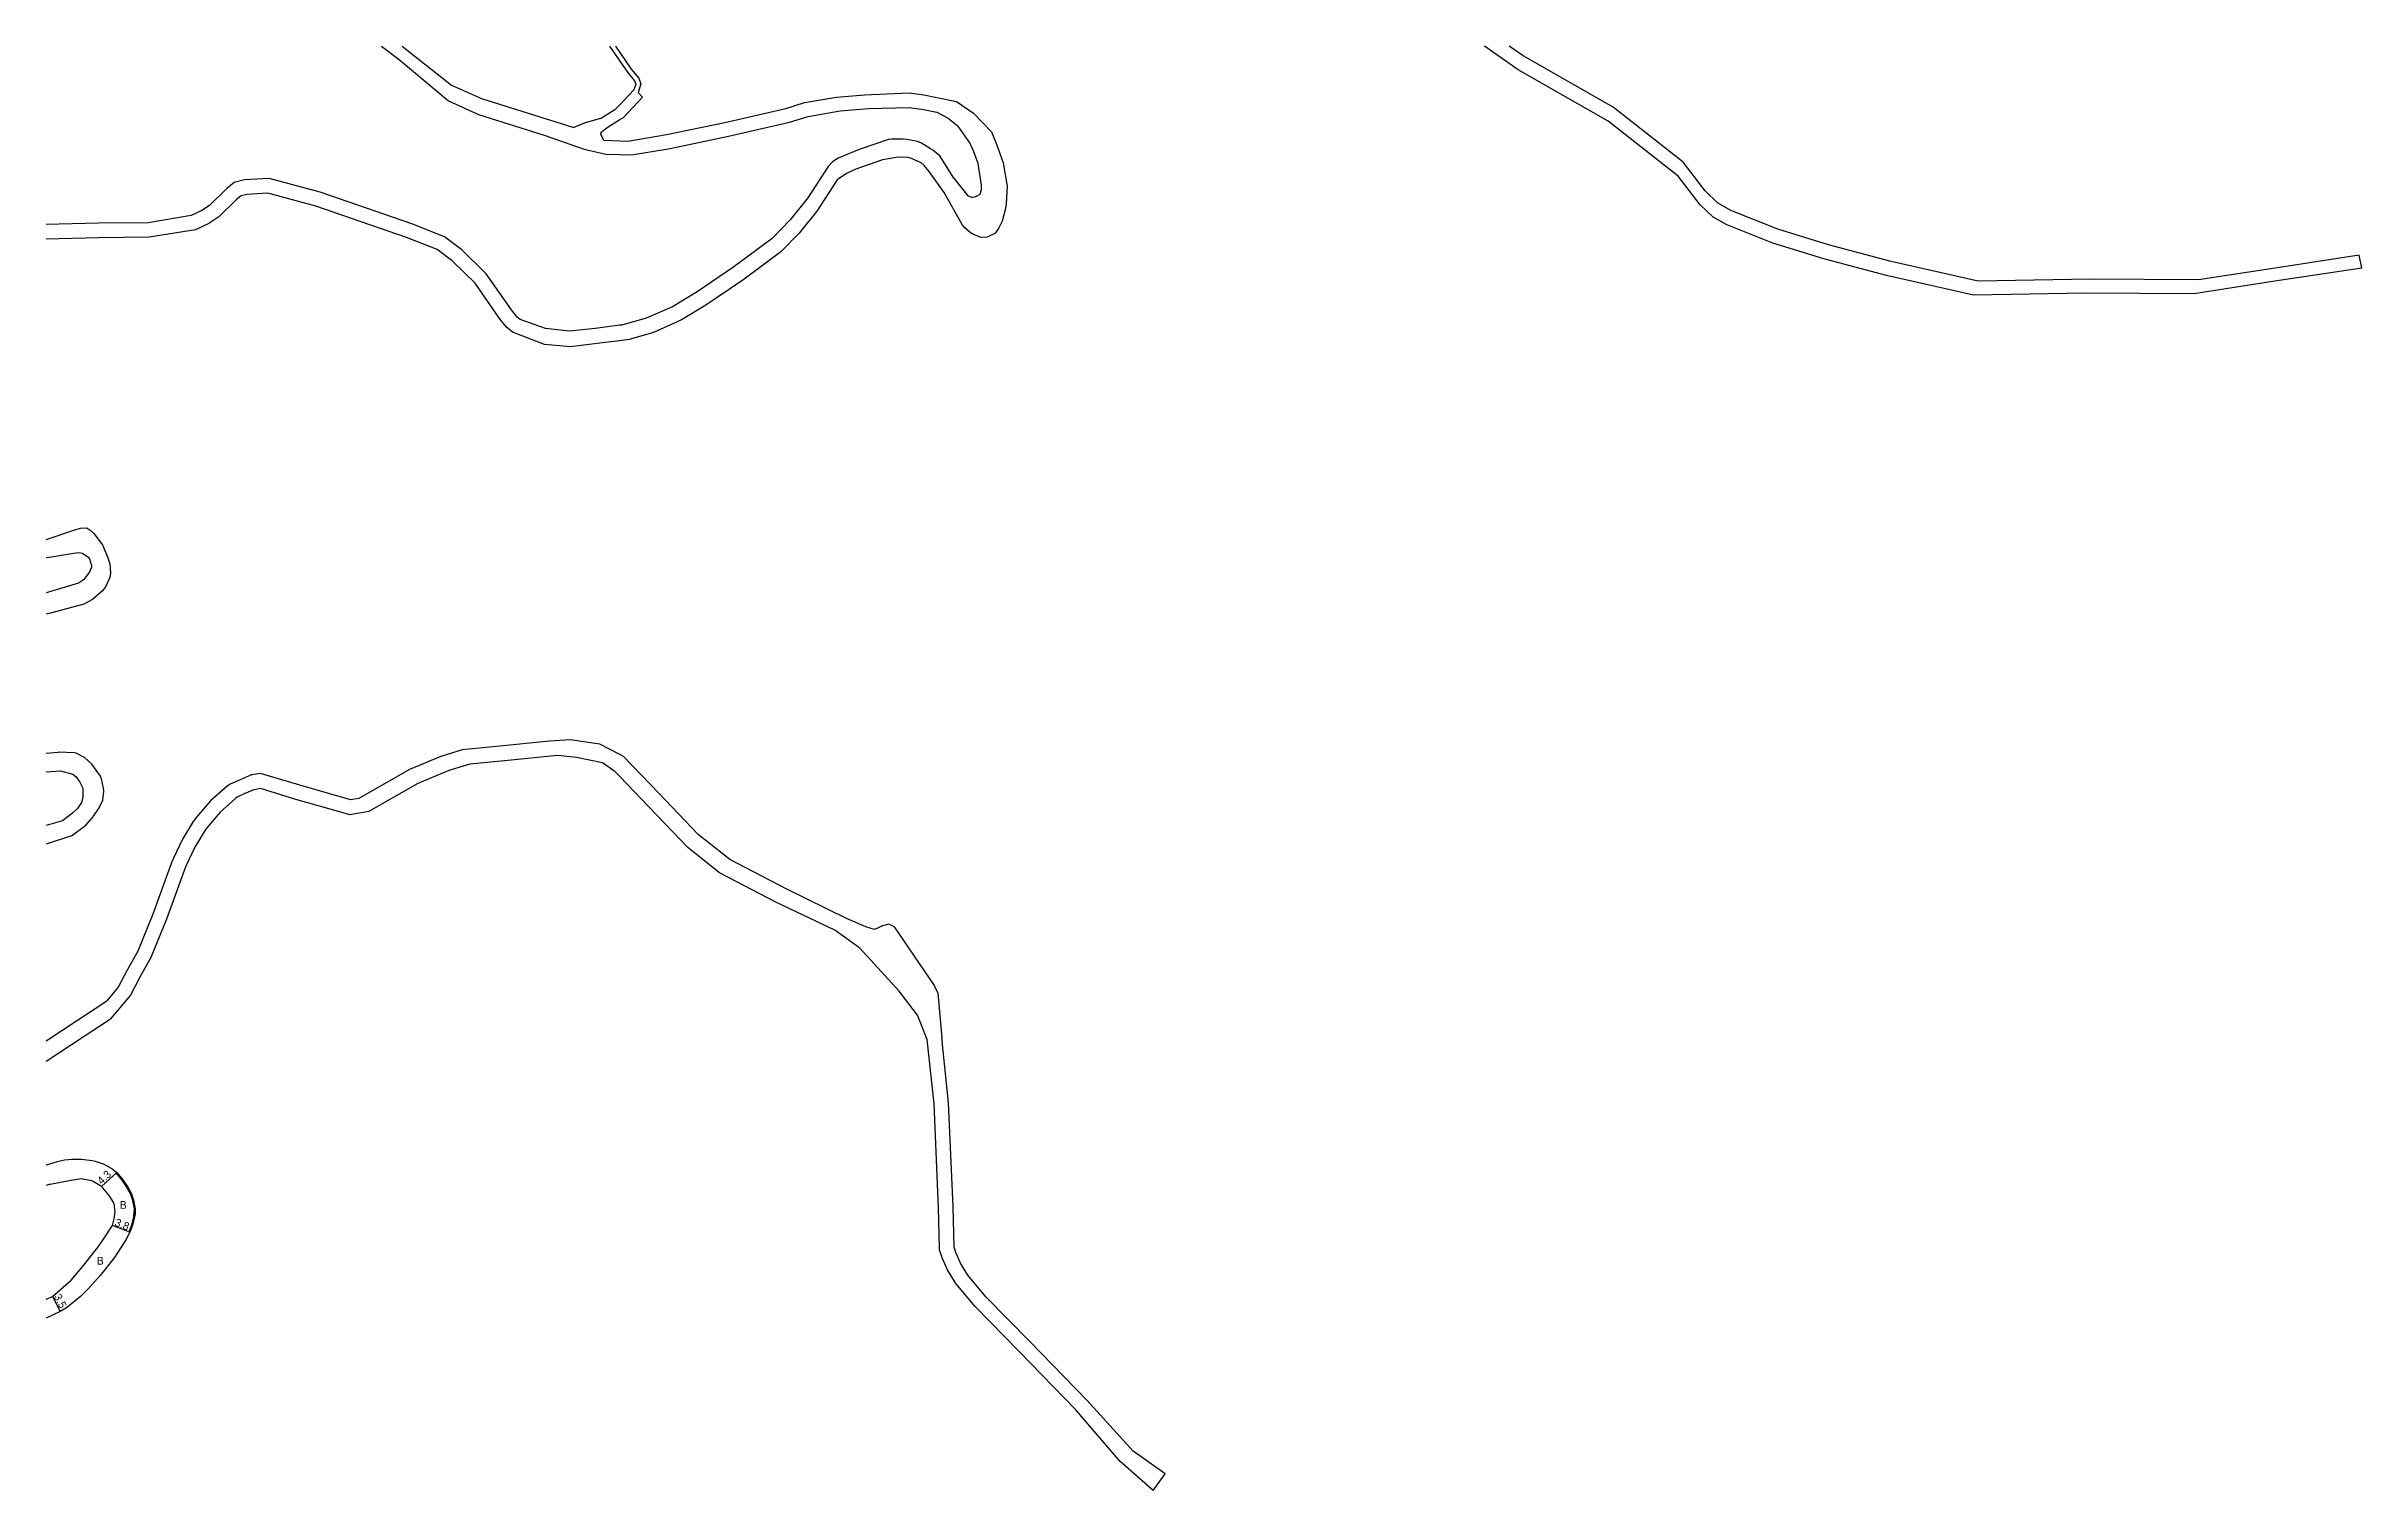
# Model space of a CAD drawing. Header units: metres. Extents: x -16000 to -12000, y -87000 to -84000.
# Drawn here: x -12800 to -12324.4, y -84296.6 to -84000 of the extents above; entities that cross this region are included whole.
import ezdxf

# ---------------------------------------------------------------- set-up
doc = ezdxf.new("R2010")
doc.units = ezdxf.units.M
doc.header["$LTSCALE"] = 2.5
for name, color, linetype in [('幅員', 7, 'Continuous'), ('歩道・分離帯・安全施設', 7, 'Continuous'), ('舗装', 7, 'Continuous'), ('道路', 7, 'Continuous')]:
    doc.layers.add(name, color=color, linetype=linetype)
doc.styles.get("Standard").update_dxf_attribs({"font": ''})
doc.styles.get('Standard').set_extended_font_data('@MS PGothic')

msp = doc.modelspace()

# ---------------------------------------------------------------- texts
at = {"layer": '幅員'}
for s, rotation, p in [('4.3', 42.6185, (-12788.66, -84233.83)), ('3.8', 338.9709, (-12786.07, -84242.16)), ('3.5', 297.0473, (-12798.5, -84256.74))]:
    msp.add_text(s, height=1.6, rotation=rotation, dxfattribs=at).set_placement(p)
at = {"layer": '舗装'}
for p in [(-12784.88, -84238.73), (-12789.6, -84250.2)]:
    msp.add_text('B', height=1.6, dxfattribs=at).set_placement(p)

# ---------------------------------------------------------------- linework, layer by layer
at = {"layer": '幅員'}
for points in [[(-12788.69, -84234.16), (-12785.53, -84231.25)], [(-12782.84, -84243.51), (-12786.38, -84242.14)], [(-12798.73, -84256.72), (-12797.14, -84259.84)]]:
    msp.add_lwpolyline(points, dxfattribs=at)
at = {"layer": '歩道・分離帯・安全施設'}
msp.add_lwpolyline([(-12782.98, -84243.45), (-12782.46, -84242.03), (-12782.12, -84240.7), (-12781.92, -84239.71), (-12781.91, -84238.71), (-12782.22, -84237.01), (-12782.72, -84235.61), (-12783.46, -84234.26), (-12784.43, -84232.87), (-12785.64, -84231.36)], dxfattribs=at)
at = {"layer": '道路'}
for points in [[(-12731.16, -84000), (-12727.51, -84002.69), (-12717.38, -84011.2), (-12711.21, -84013.99), (-12697.73, -84018.22)], [(-12726.91, -84000), (-12726.57, -84000.25), (-12716.75, -84007.95), (-12710.58, -84010.74), (-12691.66, -84016.68)], [(-12684.31, -84000), (-12682.19, -84003.05)], [(-12683.09, -84000), (-12682.19, -84001.3)], [(-12682.19, -84001.3), (-12679.84, -84004.67), (-12678.28, -84006.57), (-12677.87, -84007.73), (-12678.43, -84009.5)], [(-12324.39, -84045.55), (-12342.26, -84048.26), (-12358.86, -84050.83), (-12381.17, -84050.68), (-12404.16, -84051.09), (-12422.01, -84047.06), (-12434.86, -84043.65), (-12445.33, -84040.4), (-12454.93, -84036.59), (-12457.67, -84034.99), (-12460.26, -84032.53), (-12464.76, -84026.65), (-12479.15, -84015.34), (-12497.64, -84004.82), (-12504.55, -84000)], [(-12324.88, -84042.92), (-12341.28, -84045.4), (-12357.88, -84047.97), (-12380.19, -84047.82), (-12403.18, -84048.24), (-12421.03, -84044.21), (-12433.88, -84040.8), (-12444.34, -84037.54), (-12453.95, -84033.73), (-12456.69, -84032.14), (-12459.28, -84029.68), (-12463.78, -84023.8), (-12478.17, -84012.49), (-12496.66, -84001.97), (-12499.48, -84000)], [(-12682.19, -84003.05), (-12680.64, -84005.28), (-12679.16, -84007.07), (-12678.92, -84007.75), (-12679.31, -84008.97)], [(-12686.16, -84014.81), (-12683, -84012.85), (-12682.19, -84011.99)], [(-12682.19, -84011.99), (-12679.31, -84008.97)], [(-12682.19, -84019.4), (-12680.56, -84019.45), (-12672.63, -84018.14), (-12660.62, -84015.64), (-12648.09, -84012.74), (-12644.24, -84011.57), (-12637.68, -84010.42), (-12631.91, -84009.96)], [(-12682.19, -84015.05), (-12681.46, -84014.61), (-12677.52, -84010.42)], [(-12678.43, -84009.5), (-12677.52, -84010.42)], [(-12631.91, -84009.96), (-12622.77, -84009.52), (-12619.77, -84009.96), (-12617.04, -84010.51), (-12613.05, -84011.36), (-12609.55, -84013.72)], [(-12686.16, -84014.81), (-12689.32, -84015.73), (-12691.66, -84016.68)], [(-12685.5, -84019.29), (-12686.12, -84018.14), (-12686.04, -84017.62), (-12684.62, -84016.56)], [(-12684.62, -84016.56), (-12682.19, -84015.05)], [(-12682.19, -84022.21), (-12679.79, -84022.29), (-12671.86, -84020.98), (-12659.86, -84018.48), (-12647.33, -84015.57), (-12643.48, -84014.41), (-12636.91, -84013.26), (-12631.14, -84012.79)], [(-12631.14, -84012.79), (-12622.79, -84012.56), (-12619.79, -84013), (-12617.06, -84013.55), (-12614.73, -84014.78), (-12612.7, -84016.38)], [(-12609.55, -84013.72), (-12605.84, -84017.57), (-12604.81, -84020.12), (-12603.42, -84023.94), (-12602.64, -84028.69), (-12602.81, -84032.33), (-12602.95, -84033.3), (-12603.64, -84035.94), (-12604.39, -84037.41), (-12605.11, -84038.35), (-12605.19, -84038.42), (-12606.58, -84039.11), (-12606.76, -84039.16), (-12607.97, -84039.26), (-12607.99, -84039.25), (-12609.51, -84038.66), (-12610.23, -84038.22), (-12611.31, -84037.29), (-12611.81, -84036.73), (-12615.55, -84030.01)], [(-12613.59, -84027.1), (-12610.7, -84030.7), (-12609.96, -84030.98), (-12609.77, -84030.97), (-12609.07, -84030.81), (-12608.35, -84030.5), (-12608.18, -84030.32), (-12607.91, -84029.39), (-12607.91, -84028.51), (-12608.56, -84024.03), (-12609.53, -84021.45), (-12610.3, -84019.81), (-12612.7, -84016.38)], [(-12697.73, -84018.22), (-12689.53, -84021.09), (-12685.06, -84022.12), (-12682.19, -84022.21)], [(-12685.5, -84019.29), (-12682.19, -84019.4)], [(-12613.59, -84027.1), (-12616.48, -84022.46), (-12617.91, -84021.31), (-12618.35, -84021.02), (-12620.2, -84019.91), (-12621.03, -84019.56), (-12623.15, -84019.16), (-12623.96, -84019.1), (-12626.3, -84019.06), (-12626.97, -84019.15), (-12633.04, -84021.19), (-12637.33, -84022.95), (-12638.52, -84023.69), (-12639.37, -84024.68)], [(-12639.37, -84024.68), (-12643.55, -84031.11), (-12647.21, -84035.66), (-12650.93, -84039.45), (-12658.75, -84045.26), (-12666.33, -84050.4), (-12671.36, -84053.47)], [(-12615.55, -84030.01), (-12618.65, -84025.73), (-12619.68, -84024.48), (-12620.3, -84023.93), (-12622.25, -84023.01), (-12622.95, -84022.84), (-12624.83, -84022.76), (-12625.44, -84022.8), (-12628.24, -84023.31), (-12633.74, -84025.21), (-12635.66, -84026.13), (-12637.53, -84027.42)], [(-12697.47, -84057.93), (-12702.69, -84056.12), (-12703.28, -84055.61), (-12704.46, -84054.09), (-12709.63, -84046.7), (-12714.67, -84041.78), (-12718.22, -84039.11), (-12724.94, -84036.44), (-12743.76, -84029.94), (-12754.19, -84027.13), (-12759.26, -84027.42), (-12761.38, -84027.99), (-12762.9, -84029.23), (-12766.48, -84032.69), (-12768.08, -84033.75), (-12770.25, -84034.76), (-12779.1, -84036.22), (-12789.31, -84036.3), (-12800, -84036.59)], [(-12697.67, -84061.22), (-12704.27, -84058.72), (-12705.47, -84057.68), (-12706.88, -84055.87), (-12711.93, -84048.65), (-12716.63, -84044.06), (-12719.7, -84041.75), (-12725.98, -84039.25), (-12744.64, -84032.81), (-12754.5, -84030.15), (-12758.78, -84030.4), (-12759.99, -84030.72), (-12760.91, -84031.47), (-12764.59, -84035.03), (-12766.6, -84036.37), (-12769.35, -84037.66), (-12778.84, -84039.22), (-12789.26, -84039.3), (-12800, -84039.59)], [(-12637.53, -84027.42), (-12641.72, -84033.84), (-12645.38, -84038.39), (-12649.09, -84042.18), (-12656.91, -84047.99), (-12664.49, -84053.13), (-12669.52, -84056.2)], [(-12324.39, -84045.55), (-12324.88, -84042.92)], [(-12671.36, -84053.47), (-12676.79, -84055.85), (-12681.81, -84057.24), (-12682.19, -84057.29)], [(-12682.19, -84057.29), (-12687.29, -84057.97), (-12692.55, -84058.51), (-12697.47, -84057.93)], [(-12669.52, -84056.2), (-12675.25, -84058.8), (-12680.27, -84060.19), (-12682.19, -84060.45)], [(-12682.19, -84060.45), (-12685.75, -84060.92), (-12692.34, -84061.68), (-12697.67, -84061.22)], [(-12800, -84101.29), (-12794.17, -84099.32), (-12793, -84098.98), (-12791.82, -84098.89), (-12791.64, -84098.93), (-12790.79, -84099.47), (-12790.25, -84100.03), (-12788.43, -84102.4), (-12788.37, -84102.51), (-12787.34, -84105.06), (-12786.92, -84106.3), (-12786.8, -84108.15), (-12786.96, -84109.11), (-12787.84, -84111), (-12788.48, -84111.82), (-12790.54, -84113.57), (-12792.31, -84114.57), (-12799.12, -84116.4), (-12800, -84116.6)], [(-12799.76, -84104.96), (-12794.43, -84104.06), (-12793.29, -84103.97), (-12792.58, -84104.08), (-12791.45, -84104.87), (-12791.43, -84104.88), (-12791.16, -84105.25), (-12790.74, -84106.61), (-12790.75, -84106.98), (-12791.13, -84107.95), (-12791.33, -84108.29), (-12792.34, -84109.55), (-12793.36, -84110.27), (-12800, -84112.2)], [(-12799.76, -84104.96), (-12800, -84105.01)], [(-12800, -84145.15), (-12797.57, -84144.97)], [(-12794.8, -84162.11), (-12791.85, -84159.94), (-12790.4, -84158.21), (-12790.32, -84158.1), (-12789.15, -84156.38), (-12788.41, -84154.82), (-12788.38, -84154.73), (-12788.18, -84152.98), (-12788.18, -84152.92), (-12788.22, -84152.34), (-12788.65, -84150.42), (-12788.9, -84149.86), (-12790.63, -84147.41), (-12792.13, -84146.02), (-12793.85, -84145.16), (-12794.18, -84145.06), (-12797.57, -84144.97)], [(-12682.18, -84145.46), (-12686.27, -84143.31), (-12692.36, -84142.4), (-12696.61, -84142.71), (-12707.51, -84143.82), (-12714.61, -84144.5), (-12718.95, -84145.81), (-12725.42, -84148.52), (-12735.81, -84154.44)], [(-12683.2, -84148.91), (-12685.76, -84147.14), (-12691.07, -84146.03), (-12695, -84145.63), (-12705.9, -84146.74), (-12713, -84147.43), (-12717.34, -84148.74), (-12723.82, -84151.44), (-12733.76, -84157.11)], [(-12681.44, -84145.85), (-12682.18, -84145.46)], [(-12800, -84148.99), (-12797.07, -84148.78)], [(-12797.07, -84148.78), (-12794.52, -84149.45), (-12793.92, -84149.97), (-12793.56, -84150.4), (-12793.1, -84151.11), (-12792.74, -84151.81), (-12792.53, -84152.35), (-12792.48, -84154.24), (-12792.76, -84155.26), (-12793.61, -84156.51), (-12794.6, -84157.47), (-12796.64, -84159.05)], [(-12735.81, -84154.44), (-12737.5, -84154.76), (-12738.68, -84154.4), (-12747.9, -84151.76), (-12756.01, -84149.3), (-12757.4, -84149.51), (-12757.82, -84149.64), (-12759.57, -84150.34), (-12760.2, -84150.6), (-12762.21, -84151.52), (-12762.95, -84152), (-12766.27, -84154.92), (-12769.16, -84158.29), (-12769.81, -84159.17), (-12772.04, -84162.82), (-12773.88, -84166.7), (-12774.22, -84167.48), (-12778.11, -84178.2), (-12781.2, -84185.84), (-12783.4, -84189.73), (-12785.22, -84193.19), (-12787.6, -84196.04)], [(-12682.18, -84149.97), (-12683.2, -84148.91)], [(-12638.05, -84181.52), (-12649.99, -84175.84), (-12661.7, -84169.74), (-12668.17, -84164.62), (-12676.29, -84156.12), (-12682.18, -84149.97)], [(-12635.62, -84179.09), (-12647.91, -84173.11), (-12659.62, -84167.01), (-12666.09, -84161.89), (-12674.21, -84153.4), (-12681.44, -84145.85)], [(-12733.76, -84157.11), (-12737.67, -84157.84), (-12739.53, -84157.27), (-12748.75, -84154.64), (-12756, -84152.44), (-12757.23, -84152.66), (-12757.55, -84152.76), (-12759.03, -84153.38), (-12759.07, -84153.39), (-12760.8, -84154.21), (-12761.14, -84154.44), (-12764.29, -84157.24), (-12767.01, -84160.47), (-12767.36, -84160.94), (-12769.5, -84164.48), (-12771.27, -84168.23), (-12771.48, -84168.7), (-12775.31, -84179.27), (-12778.5, -84187.15), (-12780.77, -84191.16), (-12782.71, -84194.86), (-12786.78, -84199.74)], [(-12796.64, -84159.05), (-12800, -84160.02)], [(-12794.8, -84162.11), (-12800, -84163.87)], [(-12619.05, -84203.93), (-12621.06, -84198.96), (-12624.81, -84194.01), (-12632.92, -84185.19), (-12638.05, -84181.52)], [(-12625.86, -84180.82), (-12626.91, -84180.3), (-12628.21, -84180.59), (-12629.91, -84181.38), (-12631.68, -84180.85), (-12635.62, -84179.09)], [(-12625.86, -84180.82), (-12617.6, -84192.87), (-12616.86, -84194.44), (-12616.07, -84203.61)], [(-12800, -84204.22), (-12787.6, -84196.04)], [(-12800, -84208.44), (-12786.78, -84199.74)], [(-12616.51, -84246.81), (-12616.73, -84238.45), (-12617.65, -84217.17), (-12619.05, -84203.93)], [(-12613.45, -84246.81), (-12613.51, -84246.61), (-12613.73, -84238.35), (-12614.66, -84216.94), (-12616.07, -84203.61)], [(-12800, -84229.72), (-12799.94, -84229.7), (-12797.71, -84229), (-12796.27, -84228.7), (-12794.78, -84228.53), (-12792.79, -84228.51), (-12790.56, -84228.79), (-12789.95, -84228.93), (-12788.31, -84229.48), (-12786.55, -84230.45), (-12785.53, -84231.25), (-12784.31, -84232.78), (-12783.33, -84234.18), (-12782.58, -84235.55), (-12782.07, -84236.97), (-12781.76, -84238.7), (-12781.77, -84239.73), (-12781.98, -84240.73), (-12782.31, -84242.08), (-12782.84, -84243.51), (-12783.66, -84245.09), (-12784.75, -84246.8)], [(-12789.56, -84246.8), (-12789.31, -84246.49), (-12788.23, -84244.98), (-12786.38, -84242.14), (-12786.06, -84240.79), (-12785.85, -84239.36), (-12785.85, -84239.34), (-12786.07, -84237.71), (-12786.15, -84237.49), (-12786.93, -84236.2), (-12787.05, -84236.03), (-12788.41, -84234.41), (-12788.69, -84234.16), (-12790.38, -84233.1), (-12790.64, -84232.99), (-12791.03, -84232.89), (-12792.86, -84232.58), (-12795.29, -84233), (-12799.19, -84233.71), (-12799.4, -84233.76), (-12800, -84233.96)], [(-12800, -84257.31), (-12798.73, -84256.72), (-12794.88, -84253.39), (-12792.32, -84250.29), (-12789.56, -84246.8)], [(-12784.75, -84246.8), (-12785.98, -84248.73), (-12788.92, -84252.44)], [(-12579.4, -84290.61), (-12588.51, -84280.02), (-12600.19, -84268), (-12609.2, -84258.8), (-12613.16, -84254.1), (-12614.9, -84251.24), (-12615.96, -84248.79), (-12616.5, -84247.12), (-12616.51, -84246.81)], [(-12576.73, -84288.48), (-12586.29, -84278), (-12598.05, -84265.9), (-12606.98, -84256.78), (-12610.71, -84252.35), (-12612.22, -84249.86), (-12613.15, -84247.73), (-12613.45, -84246.81)], [(-12788.92, -84252.44), (-12791.26, -84255.05), (-12792.95, -84256.71), (-12795.82, -84259.03), (-12797.14, -84259.84), (-12800, -84261.21)], [(-12572.61, -84296.61), (-12579.4, -84290.61)], [(-12570.16, -84293.15), (-12576.73, -84288.48)]]:
    msp.add_lwpolyline(points, dxfattribs=at)
at = {"layer": '道路', "flags": 128}
msp.add_lwpolyline([(-12572.61, -84296.61), (-12570.16, -84293.15)], dxfattribs=at)

msp.set_redraw_order([(e.dxf.handle, doc.entitydb.next_handle()) for e in msp.query("TEXT MTEXT ATTDEF DIMENSION ARC_DIMENSION")])  # texts and dimensions are drawn at this point

doc.saveas('drawing.dxf')
